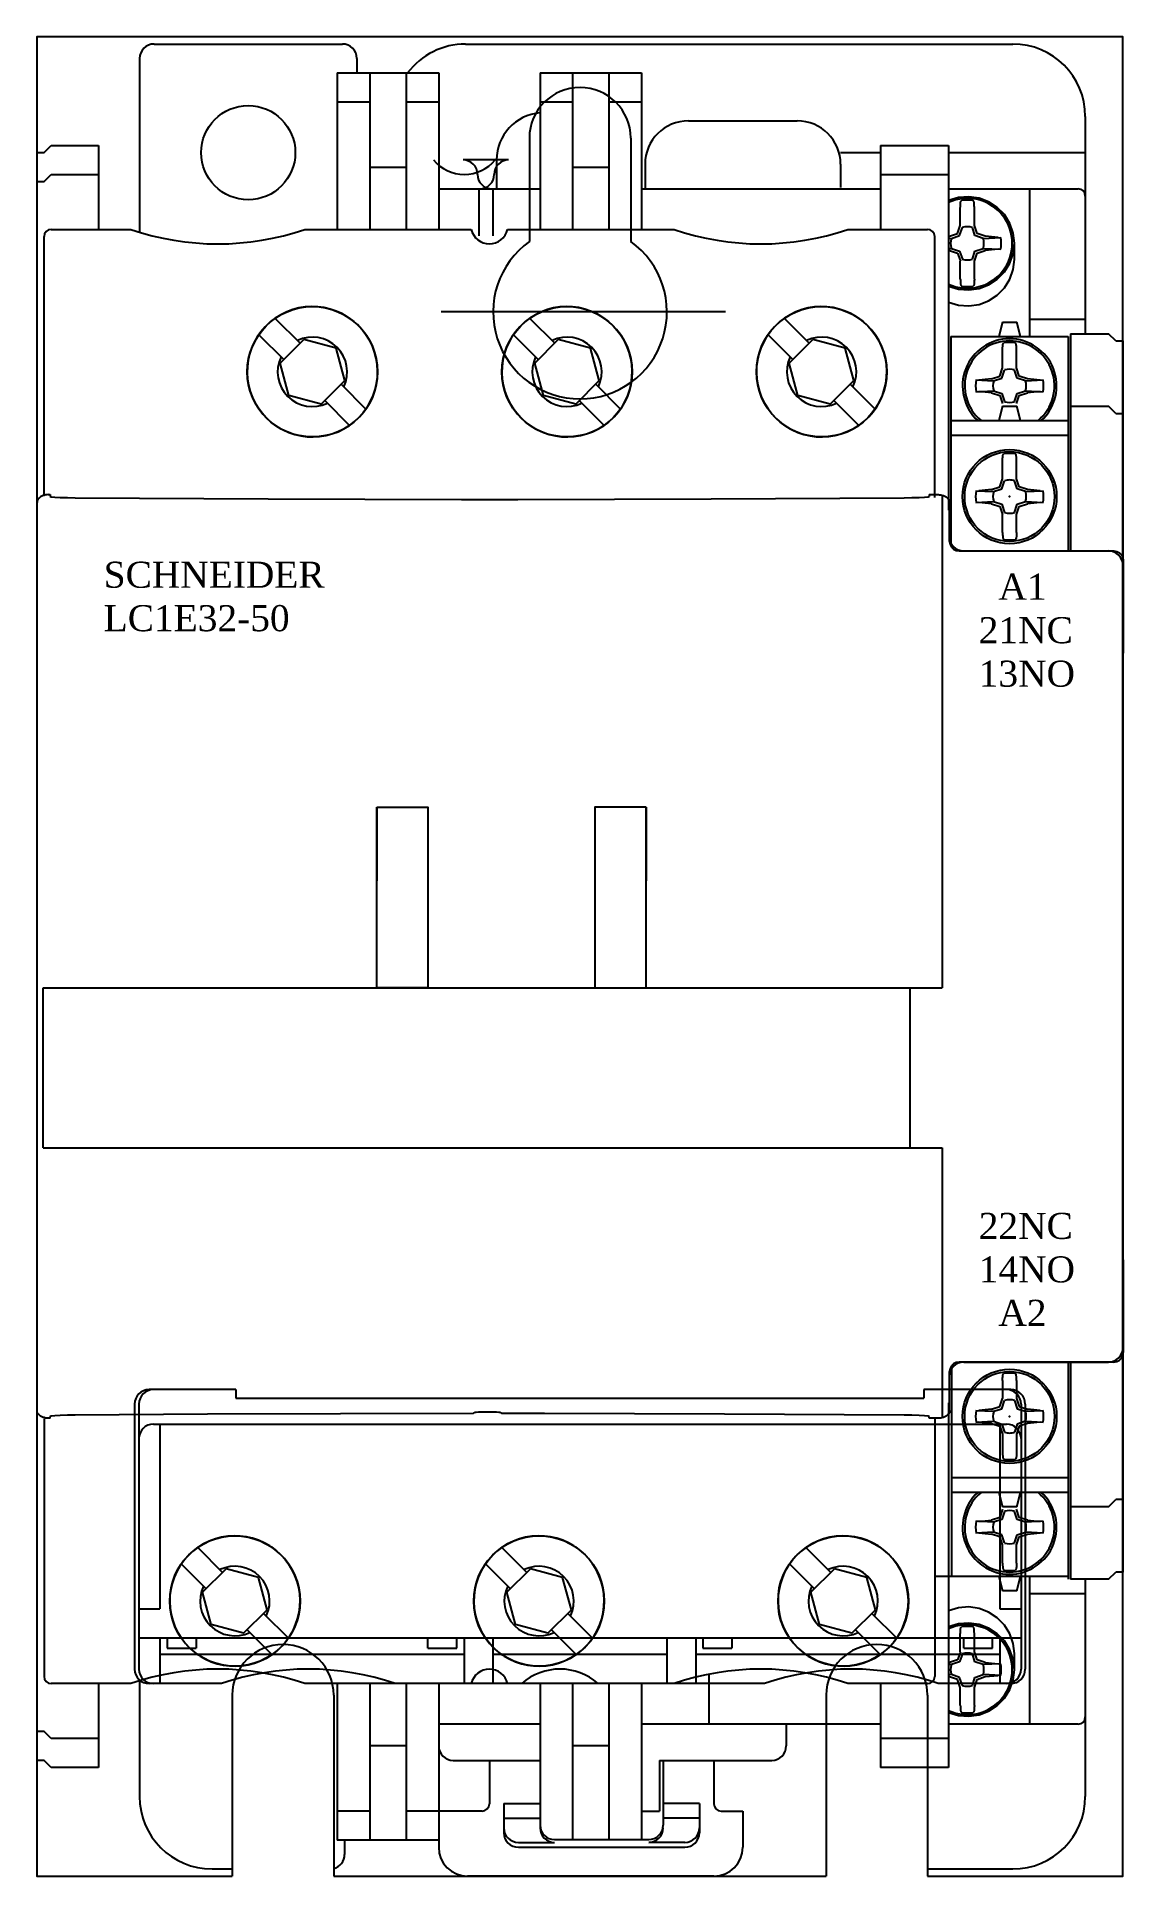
# Model space of a CAD drawing. Extents: x 0 to 75, y 0 to 127.
import ezdxf

# ---------------------------------------------------------------- set-up
doc = ezdxf.new("R2010")
doc.units = 0
doc.layers.add('1', color=3, linetype='CONTINUOUS')
doc.layers.add('ALPHA', color=255, linetype='CONTINUOUS')
doc.styles.add('arial', font='times.ttf', dxfattribs={"height": 21})

# ---------------------------------------------------------------- blocks, each defined once
blk = doc.blocks.new('WER WERTYWETY2 12')
at = {"color": 3, "linetype": 'ByBlock', "lineweight": -2}
for p, q in [((294861.91, 158218.94), (294861.91, 158211.81)), ((294868.91, 158218.94), (294868.91, 158211.81)), ((294875.45, 158206.94), (294855.83, 158206.94))]:
    blk.add_line(p, q, dxfattribs=at)
for centre, radius, start, end in [((294865.41, 158218.94), 3.5, 0, 180), ((294865.41, 158206.94), 6, 125.6853, 54.3147)]:
    blk.add_arc(centre, radius, start, end, dxfattribs=at)
blk = doc.blocks.new('WEQT T321 LC1D50A')
at = {"color": 3, "linetype": 'ByBlock', "lineweight": -2}
for p, q in [((294719.95, 158425.79), (294719.95, 158413.29)), ((294726.95, 158425.79), (294726.95, 158413.29)), ((294760.95, 158425.79), (294760.95, 158413.29)), ((294767.95, 158425.79), (294767.95, 158413.29))]:
    blk.add_line(p, q, dxfattribs=at)
at = {"color": 0, "linetype": 'ByBlock', "lineweight": -2}
for points in [[(294729.93, 158487.1), (294733.46, 158487.1), (294733.46, 158474.62), (294729.93, 158474.62)], [(294748.52, 158487.1), (294744.98, 158487.1), (294744.98, 158474.62), (294748.52, 158474.62)]]:
    blk.add_lwpolyline(points, close=True, dxfattribs=at)
at = {"color": 3, "linetype": 'ByBlock', "lineweight": -2}
for centre in [(294723.45, 158425.79), (294764.45, 158425.79)]:
    blk.add_arc(centre, 3.5, 0, 180, dxfattribs=at)
at = {"layer": '1'}
for p, q in [((294770.09, 158529.19), (294769.4, 158528.98)), ((294770.8, 158529.25), (294770.09, 158529.19)), ((294771.51, 158529.15), (294770.8, 158529.25)), ((294772.17, 158528.9), (294771.51, 158529.15)), ((294770.21, 158528.51), (294770.22, 158528.53)), ((294770.21, 158527.26), (294770.21, 158528.51)), ((294770.22, 158528.59), (294770.23, 158528.62)), ((294770.22, 158528.56), (294770.22, 158528.59)), ((294770.22, 158528.53), (294770.22, 158528.56)), ((294770.23, 158528.8), (294770.24, 158528.83)), ((294770.23, 158528.78), (294770.23, 158528.8)), ((294770.23, 158528.76), (294770.23, 158528.78)), ((294770.23, 158528.73), (294770.23, 158528.76)), ((294770.23, 158528.7), (294770.23, 158528.73)), ((294770.23, 158528.68), (294770.23, 158528.7)), ((294770.23, 158528.65), (294770.23, 158528.68)), ((294770.23, 158528.62), (294770.23, 158528.65)), ((294770.24, 158528.87), (294770.25, 158528.89)), ((294770.24, 158528.85), (294770.24, 158528.87)), ((294770.24, 158528.83), (294770.24, 158528.85)), ((294770.25, 158528.91), (294770.26, 158528.92)), ((294770.25, 158528.89), (294770.25, 158528.91)), ((294770.26, 158528.93), (294770.27, 158528.94)), ((294770.26, 158528.92), (294770.26, 158528.93)), ((294770.27, 158528.94), (294770.28, 158528.95)), ((294770.28, 158528.96), (294770.29, 158528.97)), ((294770.28, 158528.95), (294770.28, 158528.96)), ((294770.29, 158528.97), (294770.3, 158528.98)), ((294770.3, 158528.98), (294770.3, 158528.99)), ((294771.11, 158528.98), (294771.1, 158528.99)), ((294771.12, 158528.97), (294771.11, 158528.98)), ((294771.12, 158528.96), (294771.12, 158528.97)), ((294771.13, 158528.95), (294771.12, 158528.96)), ((294771.14, 158528.94), (294771.13, 158528.95)), ((294771.14, 158528.93), (294771.14, 158528.94)), ((294771.15, 158528.92), (294771.14, 158528.93)), ((294771.15, 158528.91), (294771.15, 158528.92)), ((294771.16, 158528.89), (294771.15, 158528.91)), ((294771.17, 158528.87), (294771.16, 158528.89)), ((294771.17, 158528.85), (294771.17, 158528.87)), ((294771.17, 158528.83), (294771.17, 158528.85)), ((294771.17, 158528.8), (294771.17, 158528.83)), ((294771.17, 158528.78), (294771.17, 158528.8)), ((294771.17, 158528.76), (294771.17, 158528.78)), ((294771.17, 158528.73), (294771.17, 158528.76)), ((294771.17, 158528.7), (294771.17, 158528.73)), ((294771.18, 158528.68), (294771.17, 158528.7)), ((294771.18, 158528.65), (294771.18, 158528.68)), ((294771.18, 158528.62), (294771.18, 158528.65)), ((294771.18, 158528.59), (294771.18, 158528.62)), ((294771.19, 158528.56), (294771.18, 158528.59)), ((294771.19, 158528.53), (294771.19, 158528.56)), ((294771.19, 158528.51), (294771.19, 158528.53)), ((294771.19, 158527.26), (294771.19, 158528.51)), ((294772.77, 158528.51), (294772.17, 158528.9)), ((294773.27, 158528.01), (294772.77, 158528.51)), ((294773.64, 158527.4), (294773.27, 158528.01)), ((294769.4, 158526.49), (294770.03, 158526.7)), ((294769.61, 158526.37), (294770.17, 158526.56)), ((294770.03, 158526.7), (294770.21, 158527.26)), ((294770.17, 158526.56), (294770.36, 158527.12)), ((294771.23, 158526.56), (294771.05, 158527.12)), ((294771.38, 158526.7), (294771.19, 158527.26)), ((294771.8, 158526.37), (294771.23, 158526.56)), ((294771.94, 158526.52), (294771.38, 158526.7)), ((294772.82, 158526.43), (294771.94, 158526.52)), ((294773.87, 158526.73), (294773.64, 158527.4)), ((294773.95, 158526.03), (294773.87, 158526.73)), ((294769.4, 158526.39), (294769.61, 158526.37)), ((294769.4, 158525.67), (294769.61, 158525.68)), ((294769.4, 158525.56), (294770.03, 158525.36)), ((294769.61, 158525.68), (294770.17, 158525.5)), ((294770.03, 158525.36), (294770.22, 158524.79)), ((294770.17, 158525.5), (294770.36, 158524.94)), ((294771.05, 158524.94), (294771.23, 158525.5)), ((294771.19, 158524.79), (294771.38, 158525.36)), ((294771.23, 158525.5), (294771.8, 158525.68)), ((294771.38, 158525.36), (294771.94, 158525.54)), ((294771.8, 158526.37), (294773.02, 158526.44)), ((294771.8, 158525.68), (294773.02, 158525.62)), ((294772.82, 158525.63), (294771.94, 158525.54)), ((294773.64, 158524.66), (294773.87, 158525.33)), ((294773.87, 158525.33), (294773.95, 158526.03)), ((294773.95, 158524.92), (294773.95, 158526.03)), ((294770.21, 158523.55), (294770.21, 158524.8)), ((294771.19, 158523.55), (294771.19, 158524.79)), ((294772.77, 158523.55), (294773.27, 158524.06)), ((294773.27, 158524.06), (294773.64, 158524.66)), ((294773.64, 158523.55), (294773.87, 158524.22)), ((294773.87, 158524.22), (294773.95, 158524.92)), ((294769.4, 158523.08), (294770.09, 158522.87)), ((294770.09, 158522.87), (294770.8, 158522.81)), ((294770.21, 158523.55), (294770.22, 158523.52)), ((294770.22, 158523.52), (294770.22, 158523.5)), ((294770.22, 158523.5), (294770.22, 158523.47)), ((294770.22, 158523.47), (294770.23, 158523.44)), ((294770.23, 158523.44), (294770.23, 158523.41)), ((294770.23, 158523.41), (294770.23, 158523.38)), ((294770.23, 158523.38), (294770.23, 158523.35)), ((294770.23, 158523.35), (294770.23, 158523.33)), ((294770.23, 158523.33), (294770.23, 158523.3)), ((294770.23, 158523.3), (294770.23, 158523.28)), ((294770.23, 158523.28), (294770.23, 158523.26)), ((294770.23, 158523.26), (294770.24, 158523.23)), ((294770.24, 158523.23), (294770.24, 158523.21)), ((294770.24, 158523.21), (294770.24, 158523.19)), ((294770.24, 158523.19), (294770.25, 158523.17)), ((294770.25, 158523.17), (294770.25, 158523.14)), ((294770.25, 158523.14), (294770.26, 158523.13)), ((294770.26, 158523.13), (294770.26, 158523.12)), ((294770.26, 158523.12), (294770.27, 158523.11)), ((294770.27, 158523.11), (294770.28, 158523.1)), ((294770.28, 158523.1), (294770.28, 158523.1)), ((294770.28, 158523.1), (294770.29, 158523.09)), ((294770.29, 158523.09), (294770.3, 158523.08)), ((294770.3, 158523.08), (294770.3, 158523.07)), ((294770.8, 158522.81), (294771.51, 158522.91)), ((294771.11, 158523.08), (294771.1, 158523.07)), ((294771.12, 158523.09), (294771.11, 158523.08)), ((294771.13, 158523.1), (294771.12, 158523.1)), ((294771.12, 158523.1), (294771.12, 158523.09)), ((294771.14, 158523.11), (294771.13, 158523.1)), ((294771.15, 158523.13), (294771.14, 158523.12)), ((294771.14, 158523.12), (294771.14, 158523.11)), ((294771.16, 158523.17), (294771.15, 158523.14)), ((294771.15, 158523.14), (294771.15, 158523.13)), ((294771.17, 158523.19), (294771.16, 158523.17)), ((294771.18, 158523.38), (294771.17, 158523.35)), ((294771.17, 158523.35), (294771.17, 158523.33)), ((294771.17, 158523.33), (294771.17, 158523.3)), ((294771.17, 158523.3), (294771.17, 158523.28)), ((294771.17, 158523.28), (294771.17, 158523.26)), ((294771.17, 158523.26), (294771.17, 158523.23)), ((294771.17, 158523.23), (294771.17, 158523.21)), ((294771.17, 158523.21), (294771.17, 158523.19)), ((294771.19, 158523.5), (294771.18, 158523.47)), ((294771.18, 158523.47), (294771.18, 158523.44)), ((294771.18, 158523.44), (294771.18, 158523.41)), ((294771.18, 158523.41), (294771.18, 158523.38)), ((294771.19, 158523.55), (294771.19, 158523.52)), ((294771.19, 158523.52), (294771.19, 158523.5)), ((294771.51, 158522.91), (294772.17, 158523.16)), ((294772.17, 158523.16), (294772.77, 158523.55)), ((294772.77, 158522.44), (294773.27, 158522.95)), ((294773.27, 158522.95), (294773.64, 158523.55)), ((294769.4, 158521.97), (294770.09, 158521.76)), ((294770.09, 158521.76), (294770.8, 158521.71)), ((294770.8, 158521.71), (294771.51, 158521.8)), ((294771.51, 158521.8), (294772.17, 158522.05)), ((294772.17, 158522.05), (294772.77, 158522.44)), ((294773.14, 158518.87), (294773.15, 158518.89)), ((294773.15, 158519.03), (294773.16, 158519.05)), ((294773.15, 158519.01), (294773.15, 158519.03)), ((294773.15, 158518.99), (294773.15, 158519.01)), ((294773.15, 158518.96), (294773.15, 158518.99)), ((294773.15, 158518.94), (294773.15, 158518.96)), ((294773.15, 158518.92), (294773.15, 158518.94)), ((294773.15, 158518.89), (294773.15, 158518.92)), ((294773.16, 158519.05), (294773.17, 158519.08)), ((294773.17, 158519.09), (294773.18, 158519.1)), ((294773.17, 158519.08), (294773.17, 158519.09)), ((294773.18, 158519.11), (294773.19, 158519.12)), ((294773.18, 158519.1), (294773.18, 158519.11)), ((294773.19, 158519.12), (294773.2, 158519.13)), ((294773.19, 158519.12), (294773.19, 158519.12)), ((294773.2, 158519.13), (294773.21, 158519.14)), ((294773.21, 158519.14), (294773.22, 158519.15)), ((294774.02, 158519.14), (294774.02, 158519.15)), ((294774.03, 158519.13), (294774.02, 158519.14)), ((294774.04, 158519.12), (294774.03, 158519.13)), ((294774.05, 158519.11), (294774.04, 158519.12)), ((294774.04, 158519.12), (294774.04, 158519.12)), ((294774.06, 158519.1), (294774.05, 158519.11)), ((294774.06, 158519.09), (294774.06, 158519.1)), ((294774.07, 158519.08), (294774.06, 158519.09)), ((294774.07, 158519.05), (294774.07, 158519.08)), ((294774.08, 158519.03), (294774.07, 158519.05)), ((294774.08, 158519.01), (294774.08, 158519.03)), ((294774.08, 158518.99), (294774.08, 158519.01)), ((294774.09, 158518.96), (294774.08, 158518.99)), ((294774.09, 158518.94), (294774.09, 158518.96)), ((294774.09, 158518.92), (294774.09, 158518.94)), ((294774.09, 158518.89), (294774.09, 158518.92)), ((294774.09, 158518.87), (294774.09, 158518.89)), ((294773.13, 158518.75), (294773.14, 158518.78)), ((294773.13, 158518.72), (294773.13, 158518.75)), ((294773.13, 158518.7), (294773.13, 158518.72)), ((294773.13, 158518.67), (294773.13, 158518.7)), ((294773.13, 158517.43), (294773.13, 158518.67)), ((294773.14, 158518.84), (294773.14, 158518.87)), ((294773.14, 158518.81), (294773.14, 158518.84)), ((294773.14, 158518.78), (294773.14, 158518.81)), ((294774.09, 158518.84), (294774.09, 158518.87)), ((294774.09, 158518.81), (294774.09, 158518.84)), ((294774.09, 158518.78), (294774.09, 158518.81)), ((294774.1, 158518.75), (294774.09, 158518.78)), ((294774.1, 158518.72), (294774.1, 158518.75)), ((294774.1, 158518.7), (294774.1, 158518.72)), ((294774.1, 158518.67), (294774.1, 158518.7)), ((294774.1, 158517.43), (294774.1, 158518.67)), ((294771.3, 158516.6), (294772.52, 158516.54)), ((294772.38, 158516.68), (294771.5, 158516.59)), ((294772.38, 158516.68), (294772.94, 158516.86)), ((294772.52, 158516.54), (294773.09, 158516.72)), ((294772.94, 158516.86), (294773.13, 158517.43)), ((294773.09, 158516.72), (294773.27, 158517.28)), ((294774.15, 158516.72), (294773.96, 158517.28)), ((294774.29, 158516.86), (294774.1, 158517.43)), ((294774.71, 158516.54), (294774.15, 158516.72)), ((294774.85, 158516.68), (294774.29, 158516.86)), ((294774.71, 158516.54), (294775.93, 158516.6)), ((294775.73, 158516.59), (294774.85, 158516.68)), ((294771.3, 158515.78), (294772.52, 158515.85)), ((294772.38, 158515.7), (294771.5, 158515.79)), ((294772.38, 158515.7), (294772.94, 158515.52)), ((294772.52, 158515.85), (294773.09, 158515.66)), ((294772.94, 158515.52), (294773.13, 158514.96)), ((294773.09, 158515.66), (294773.27, 158515.1)), ((294773.96, 158515.1), (294774.15, 158515.66)), ((294774.1, 158514.96), (294774.29, 158515.52)), ((294774.15, 158515.66), (294774.71, 158515.85)), ((294774.29, 158515.52), (294774.85, 158515.7)), ((294774.71, 158515.85), (294775.93, 158515.78)), ((294775.73, 158515.79), (294774.85, 158515.7)), ((294773.12, 158514.79), (294772.87, 158513.79)), ((294773.12, 158514.79), (294774.12, 158514.79)), ((294774.37, 158513.79), (294774.12, 158514.79)), ((294773.13, 158509.78), (294773.13, 158511.02)), ((294774.1, 158509.78), (294774.1, 158511.02)), ((294771.3, 158508.95), (294772.52, 158508.89)), ((294772.38, 158509.03), (294771.5, 158508.94)), ((294772.38, 158509.03), (294772.94, 158509.21)), ((294772.52, 158508.89), (294773.09, 158509.07)), ((294772.94, 158509.21), (294773.13, 158509.78)), ((294773.09, 158509.07), (294773.27, 158509.63)), ((294774.15, 158509.07), (294773.96, 158509.63)), ((294774.29, 158509.21), (294774.1, 158509.78)), ((294774.71, 158508.89), (294774.15, 158509.07)), ((294774.85, 158509.03), (294774.29, 158509.21)), ((294774.71, 158508.89), (294775.93, 158508.95)), ((294775.73, 158508.94), (294774.85, 158509.03)), ((294771.3, 158508.13), (294772.52, 158508.2)), ((294772.38, 158508.05), (294771.5, 158508.14)), ((294772.38, 158508.05), (294772.94, 158507.87)), ((294772.52, 158508.2), (294773.09, 158508.01)), ((294772.94, 158507.87), (294773.13, 158507.31)), ((294773.09, 158508.01), (294773.27, 158507.45)), ((294773.96, 158507.45), (294774.15, 158508.01)), ((294774.1, 158507.31), (294774.29, 158507.87)), ((294774.15, 158508.01), (294774.71, 158508.2)), ((294774.29, 158507.87), (294774.85, 158508.05)), ((294774.71, 158508.2), (294775.93, 158508.13)), ((294775.73, 158508.14), (294774.85, 158508.05)), ((294773.13, 158506.06), (294773.13, 158507.31)), ((294774.1, 158506.06), (294774.1, 158507.31)), ((294773.13, 158447.52), (294773.13, 158446.27)), ((294774.1, 158447.52), (294774.1, 158446.28)), ((294771.3, 158445.45), (294772.52, 158445.39)), ((294772.38, 158445.53), (294771.5, 158445.44)), ((294772.38, 158445.53), (294772.94, 158445.71)), ((294772.52, 158445.39), (294773.09, 158445.57)), ((294772.94, 158445.71), (294773.13, 158446.28)), ((294773.09, 158445.57), (294773.27, 158446.13)), ((294773.96, 158446.13), (294774.15, 158445.57)), ((294774.1, 158446.28), (294774.29, 158445.71)), ((294774.15, 158445.57), (294774.71, 158445.39)), ((294774.29, 158445.71), (294774.85, 158445.53)), ((294774.71, 158445.39), (294775.93, 158445.45)), ((294775.73, 158445.44), (294774.85, 158445.53)), ((294771.3, 158444.63), (294772.52, 158444.7)), ((294772.38, 158444.55), (294771.5, 158444.64)), ((294772.38, 158444.55), (294772.94, 158444.37)), ((294772.52, 158444.7), (294773.09, 158444.51)), ((294772.94, 158444.37), (294773.13, 158443.81)), ((294773.09, 158444.51), (294773.27, 158443.95)), ((294774.15, 158444.51), (294773.96, 158443.95)), ((294774.29, 158444.37), (294774.1, 158443.81)), ((294774.71, 158444.7), (294774.15, 158444.51)), ((294774.85, 158444.55), (294774.29, 158444.37)), ((294774.71, 158444.7), (294775.93, 158444.63)), ((294775.73, 158444.64), (294774.85, 158444.55)), ((294773.13, 158443.81), (294773.13, 158442.56)), ((294774.1, 158443.81), (294774.1, 158442.56)), ((294772.87, 158439.79), (294773.12, 158438.79)), ((294774.12, 158438.79), (294774.37, 158439.79)), ((294772.52, 158437.74), (294771.3, 158437.8)), ((294771.5, 158437.79), (294772.38, 158437.88)), ((294772.94, 158438.06), (294772.38, 158437.88)), ((294773.09, 158437.92), (294772.52, 158437.74)), ((294773.13, 158438.63), (294772.94, 158438.06)), ((294773.27, 158438.48), (294773.09, 158437.92)), ((294774.12, 158438.79), (294773.12, 158438.79)), ((294774.15, 158437.92), (294773.96, 158438.48)), ((294774.29, 158438.06), (294774.1, 158438.63)), ((294774.71, 158437.74), (294774.15, 158437.92)), ((294774.85, 158437.88), (294774.29, 158438.06)), ((294775.93, 158437.8), (294774.71, 158437.74)), ((294774.85, 158437.88), (294775.73, 158437.79)), ((294772.52, 158437.05), (294771.3, 158436.98)), ((294771.5, 158436.99), (294772.38, 158436.9)), ((294772.94, 158436.72), (294772.38, 158436.9)), ((294773.09, 158436.86), (294772.52, 158437.05)), ((294773.13, 158436.16), (294772.94, 158436.72)), ((294773.27, 158436.3), (294773.09, 158436.86)), ((294773.96, 158436.3), (294774.15, 158436.86)), ((294774.1, 158436.16), (294774.29, 158436.72)), ((294774.15, 158436.86), (294774.71, 158437.05)), ((294774.29, 158436.72), (294774.85, 158436.9)), ((294775.93, 158436.98), (294774.71, 158437.05)), ((294774.85, 158436.9), (294775.73, 158436.99)), ((294773.13, 158434.91), (294773.13, 158436.16)), ((294774.1, 158434.91), (294774.1, 158436.16)), ((294773.13, 158434.91), (294773.13, 158434.89)), ((294773.13, 158434.89), (294773.13, 158434.86)), ((294773.13, 158434.86), (294773.13, 158434.83)), ((294773.13, 158434.83), (294773.14, 158434.8)), ((294773.14, 158434.8), (294773.14, 158434.77)), ((294773.14, 158434.77), (294773.14, 158434.74)), ((294773.14, 158434.74), (294773.14, 158434.72)), ((294773.14, 158434.72), (294773.15, 158434.69)), ((294773.15, 158434.69), (294773.15, 158434.66)), ((294773.15, 158434.66), (294773.15, 158434.64)), ((294773.15, 158434.64), (294773.15, 158434.62)), ((294773.15, 158434.62), (294773.15, 158434.59)), ((294773.15, 158434.59), (294773.15, 158434.57)), ((294773.15, 158434.57), (294773.15, 158434.55)), ((294773.15, 158434.55), (294773.16, 158434.53)), ((294773.16, 158434.53), (294773.17, 158434.51)), ((294773.17, 158434.51), (294773.17, 158434.5)), ((294773.17, 158434.5), (294773.18, 158434.49)), ((294773.18, 158434.49), (294773.18, 158434.48)), ((294773.18, 158434.48), (294773.19, 158434.47)), ((294773.19, 158434.47), (294773.19, 158434.46)), ((294773.19, 158434.46), (294773.2, 158434.45)), ((294773.2, 158434.45), (294773.21, 158434.44)), ((294773.21, 158434.44), (294773.22, 158434.43)), ((294774.03, 158434.45), (294774.02, 158434.44)), ((294774.02, 158434.44), (294774.02, 158434.43)), ((294774.04, 158434.46), (294774.03, 158434.45)), ((294774.05, 158434.48), (294774.04, 158434.47)), ((294774.04, 158434.47), (294774.04, 158434.46)), ((294774.06, 158434.49), (294774.05, 158434.48)), ((294774.07, 158434.51), (294774.06, 158434.5)), ((294774.06, 158434.5), (294774.06, 158434.49)), ((294774.08, 158434.55), (294774.07, 158434.53)), ((294774.07, 158434.53), (294774.07, 158434.51)), ((294774.09, 158434.62), (294774.08, 158434.59)), ((294774.08, 158434.59), (294774.08, 158434.57)), ((294774.08, 158434.57), (294774.08, 158434.55)), ((294774.1, 158434.83), (294774.09, 158434.8)), ((294774.09, 158434.8), (294774.09, 158434.77)), ((294774.09, 158434.77), (294774.09, 158434.74)), ((294774.09, 158434.74), (294774.09, 158434.72)), ((294774.09, 158434.72), (294774.09, 158434.69)), ((294774.09, 158434.69), (294774.09, 158434.66)), ((294774.09, 158434.66), (294774.09, 158434.64)), ((294774.09, 158434.64), (294774.09, 158434.62)), ((294774.1, 158434.91), (294774.1, 158434.89)), ((294774.1, 158434.89), (294774.1, 158434.86)), ((294774.1, 158434.86), (294774.1, 158434.83)), ((294770.09, 158431.82), (294769.4, 158431.61)), ((294770.8, 158431.88), (294770.09, 158431.82)), ((294771.51, 158431.78), (294770.8, 158431.88)), ((294772.17, 158431.53), (294771.51, 158431.78)), ((294772.77, 158431.14), (294772.17, 158431.53)), ((294770.09, 158430.71), (294769.4, 158430.5)), ((294770.8, 158430.77), (294770.09, 158430.71)), ((294770.21, 158430.03), (294770.22, 158430.06)), ((294770.21, 158428.78), (294770.21, 158430.03)), ((294770.22, 158430.11), (294770.23, 158430.14)), ((294770.22, 158430.09), (294770.22, 158430.11)), ((294770.22, 158430.06), (294770.22, 158430.09)), ((294770.23, 158430.33), (294770.24, 158430.35)), ((294770.23, 158430.3), (294770.23, 158430.33)), ((294770.23, 158430.28), (294770.23, 158430.3)), ((294770.23, 158430.26), (294770.23, 158430.28)), ((294770.23, 158430.23), (294770.23, 158430.26)), ((294770.23, 158430.2), (294770.23, 158430.23)), ((294770.23, 158430.17), (294770.23, 158430.2)), ((294770.23, 158430.14), (294770.23, 158430.17)), ((294770.24, 158430.39), (294770.25, 158430.42)), ((294770.24, 158430.37), (294770.24, 158430.39)), ((294770.24, 158430.35), (294770.24, 158430.37)), ((294770.25, 158430.44), (294770.26, 158430.45)), ((294770.25, 158430.42), (294770.25, 158430.44)), ((294770.26, 158430.46), (294770.27, 158430.47)), ((294770.26, 158430.45), (294770.26, 158430.46)), ((294770.27, 158430.47), (294770.28, 158430.48)), ((294770.28, 158430.49), (294770.29, 158430.5)), ((294770.28, 158430.48), (294770.28, 158430.49)), ((294770.29, 158430.5), (294770.3, 158430.5)), ((294770.3, 158430.5), (294770.3, 158430.51)), ((294771.51, 158430.67), (294770.8, 158430.77)), ((294771.11, 158430.5), (294771.1, 158430.51)), ((294771.12, 158430.5), (294771.11, 158430.5)), ((294771.12, 158430.49), (294771.12, 158430.5)), ((294771.13, 158430.48), (294771.12, 158430.49)), ((294771.14, 158430.47), (294771.13, 158430.48)), ((294771.14, 158430.46), (294771.14, 158430.47)), ((294771.15, 158430.45), (294771.14, 158430.46)), ((294771.15, 158430.44), (294771.15, 158430.45)), ((294771.16, 158430.42), (294771.15, 158430.44)), ((294771.17, 158430.39), (294771.16, 158430.42)), ((294771.17, 158430.37), (294771.17, 158430.39)), ((294771.17, 158430.35), (294771.17, 158430.37)), ((294771.17, 158430.33), (294771.17, 158430.35)), ((294771.17, 158430.3), (294771.17, 158430.33)), ((294771.17, 158430.28), (294771.17, 158430.3)), ((294771.17, 158430.26), (294771.17, 158430.28)), ((294771.17, 158430.23), (294771.17, 158430.26)), ((294771.18, 158430.2), (294771.17, 158430.23)), ((294771.18, 158430.17), (294771.18, 158430.2)), ((294771.18, 158430.14), (294771.18, 158430.17)), ((294771.18, 158430.11), (294771.18, 158430.14)), ((294771.19, 158430.09), (294771.18, 158430.11)), ((294771.19, 158430.06), (294771.19, 158430.09)), ((294771.19, 158430.03), (294771.19, 158430.06)), ((294771.19, 158428.79), (294771.19, 158430.03)), ((294772.17, 158430.42), (294771.51, 158430.67)), ((294772.77, 158430.03), (294772.17, 158430.42)), ((294773.27, 158430.63), (294772.77, 158431.14)), ((294773.27, 158429.53), (294772.77, 158430.03)), ((294773.64, 158430.03), (294773.27, 158430.63)), ((294773.87, 158429.36), (294773.64, 158430.03)), ((294770.22, 158428.79), (294770.03, 158428.23)), ((294770.45, 158429.04), (294770.45, 158429.74)), ((294770.45, 158429.04), (294772.45, 158429.04)), ((294771.38, 158428.23), (294771.19, 158428.79)), ((294772.45, 158429.04), (294772.45, 158429.74)), ((294772.95, 158429.74), (294772.95, 158426.59)), ((294773.64, 158428.92), (294773.27, 158429.53)), ((294773.87, 158428.25), (294773.64, 158428.92)), ((294773.95, 158428.66), (294773.87, 158429.36)), ((294770.03, 158428.23), (294769.4, 158428.02)), ((294769.61, 158427.9), (294769.4, 158427.91)), ((294770.17, 158428.08), (294769.61, 158427.9)), ((294770.36, 158428.64), (294770.17, 158428.08)), ((294771.23, 158428.08), (294771.05, 158428.64)), ((294771.8, 158427.9), (294771.23, 158428.08)), ((294771.94, 158428.04), (294771.38, 158428.23)), ((294773.02, 158427.96), (294771.8, 158427.9)), ((294771.94, 158428.04), (294772.82, 158427.95)), ((294773.95, 158427.55), (294773.87, 158428.25)), ((294773.87, 158426.85), (294773.95, 158427.55)), ((294773.95, 158427.55), (294773.95, 158428.66)), ((294769.61, 158427.21), (294769.4, 158427.2)), ((294770.03, 158426.88), (294769.4, 158427.09)), ((294770.17, 158427.02), (294769.61, 158427.21)), ((294770.21, 158426.32), (294770.03, 158426.88)), ((294770.36, 158426.46), (294770.17, 158427.02)), ((294770.21, 158425.08), (294770.21, 158426.32)), ((294771.05, 158426.46), (294771.23, 158427.02)), ((294771.19, 158426.32), (294771.38, 158426.88)), ((294771.19, 158425.08), (294771.19, 158426.32)), ((294771.23, 158427.02), (294771.8, 158427.21)), ((294771.38, 158426.88), (294771.94, 158427.07)), ((294773.02, 158427.14), (294771.8, 158427.21)), ((294771.94, 158427.07), (294772.82, 158427.15)), ((294773.27, 158425.58), (294773.64, 158426.18)), ((294773.64, 158426.18), (294773.87, 158426.85)), ((294770.21, 158425.08), (294770.22, 158425.05)), ((294770.22, 158425.05), (294770.22, 158425.02)), ((294770.22, 158425.02), (294770.22, 158424.99)), ((294770.22, 158424.99), (294770.23, 158424.96)), ((294770.23, 158424.96), (294770.23, 158424.93)), ((294770.23, 158424.93), (294770.23, 158424.91)), ((294770.23, 158424.91), (294770.23, 158424.88)), ((294771.18, 158424.91), (294771.17, 158424.88)), ((294771.19, 158425.02), (294771.18, 158424.99)), ((294771.18, 158424.99), (294771.18, 158424.96)), ((294771.18, 158424.96), (294771.18, 158424.93)), ((294771.18, 158424.93), (294771.18, 158424.91)), ((294771.19, 158425.08), (294771.19, 158425.05)), ((294771.19, 158425.05), (294771.19, 158425.02)), ((294772.17, 158424.68), (294772.77, 158425.07)), ((294772.77, 158425.07), (294773.27, 158425.58)), ((294769.4, 158424.6), (294770.09, 158424.39)), ((294770.09, 158424.39), (294770.8, 158424.33)), ((294770.23, 158424.88), (294770.23, 158424.85)), ((294770.23, 158424.85), (294770.23, 158424.83)), ((294770.23, 158424.83), (294770.23, 158424.8)), ((294770.23, 158424.8), (294770.23, 158424.78)), ((294770.23, 158424.78), (294770.24, 158424.76)), ((294770.24, 158424.76), (294770.24, 158424.73)), ((294770.24, 158424.73), (294770.24, 158424.71)), ((294770.24, 158424.71), (294770.25, 158424.69)), ((294770.25, 158424.69), (294770.25, 158424.67)), ((294770.25, 158424.67), (294770.26, 158424.66)), ((294770.26, 158424.66), (294770.26, 158424.65)), ((294770.26, 158424.65), (294770.27, 158424.64)), ((294770.27, 158424.64), (294770.28, 158424.63)), ((294770.28, 158424.63), (294770.28, 158424.62)), ((294770.28, 158424.62), (294770.29, 158424.61)), ((294770.29, 158424.61), (294770.3, 158424.6)), ((294770.3, 158424.6), (294770.3, 158424.59)), ((294770.8, 158424.33), (294771.51, 158424.43)), ((294771.11, 158424.6), (294771.1, 158424.59)), ((294771.12, 158424.61), (294771.11, 158424.6)), ((294771.13, 158424.63), (294771.12, 158424.62)), ((294771.12, 158424.62), (294771.12, 158424.61)), ((294771.14, 158424.64), (294771.13, 158424.63)), ((294771.15, 158424.66), (294771.14, 158424.65)), ((294771.14, 158424.65), (294771.14, 158424.64)), ((294771.16, 158424.69), (294771.15, 158424.67)), ((294771.15, 158424.67), (294771.15, 158424.66)), ((294771.17, 158424.71), (294771.16, 158424.69)), ((294771.17, 158424.88), (294771.17, 158424.85)), ((294771.17, 158424.85), (294771.17, 158424.83)), ((294771.17, 158424.83), (294771.17, 158424.8)), ((294771.17, 158424.8), (294771.17, 158424.78)), ((294771.17, 158424.78), (294771.17, 158424.76)), ((294771.17, 158424.76), (294771.17, 158424.73)), ((294771.17, 158424.73), (294771.17, 158424.71)), ((294771.51, 158424.43), (294772.17, 158424.68))]:
    blk.add_line(p, q, dxfattribs=at)
for points in [[(294773.13, 158511.02), (294773.13, 158511.05), (294773.13, 158511.07), (294773.13, 158511.1), (294773.14, 158511.13), (294773.14, 158511.16), (294773.14, 158511.19), (294773.14, 158511.22), (294773.15, 158511.24), (294773.15, 158511.27), (294773.15, 158511.29), (294773.15, 158511.31), (294773.15, 158511.34), (294773.15, 158511.36), (294773.15, 158511.38), (294773.16, 158511.4), (294773.17, 158511.43), (294773.17, 158511.44), (294773.18, 158511.45), (294773.18, 158511.46), (294773.19, 158511.47), (294773.19, 158511.47), (294773.2, 158511.48), (294773.21, 158511.49), (294773.22, 158511.5)], [(294774.1, 158511.02), (294774.1, 158511.05), (294774.1, 158511.07), (294774.1, 158511.1), (294774.09, 158511.13), (294774.09, 158511.16), (294774.09, 158511.19), (294774.09, 158511.22), (294774.09, 158511.24), (294774.09, 158511.27), (294774.09, 158511.29), (294774.09, 158511.31), (294774.08, 158511.34), (294774.08, 158511.36), (294774.08, 158511.38), (294774.07, 158511.4), (294774.07, 158511.43), (294774.06, 158511.44), (294774.06, 158511.45), (294774.05, 158511.46), (294774.04, 158511.47), (294774.04, 158511.47), (294774.03, 158511.48), (294774.02, 158511.49), (294774.02, 158511.5)], [(294773.13, 158506.06), (294773.13, 158506.04), (294773.13, 158506.01), (294773.13, 158505.98), (294773.14, 158505.95), (294773.14, 158505.92), (294773.14, 158505.89), (294773.14, 158505.87), (294773.15, 158505.84), (294773.15, 158505.81), (294773.15, 158505.79), (294773.15, 158505.77), (294773.15, 158505.74), (294773.15, 158505.72), (294773.15, 158505.7), (294773.16, 158505.68), (294773.17, 158505.66), (294773.17, 158505.65), (294773.18, 158505.64), (294773.18, 158505.63), (294773.19, 158505.62), (294773.19, 158505.61), (294773.2, 158505.6), (294773.21, 158505.59), (294773.22, 158505.58)], [(294774.1, 158506.06), (294774.1, 158506.04), (294774.1, 158506.01), (294774.1, 158505.98), (294774.09, 158505.95), (294774.09, 158505.92), (294774.09, 158505.89), (294774.09, 158505.87), (294774.09, 158505.84), (294774.09, 158505.81), (294774.09, 158505.79), (294774.09, 158505.77), (294774.08, 158505.74), (294774.08, 158505.72), (294774.08, 158505.7), (294774.07, 158505.68), (294774.07, 158505.66), (294774.06, 158505.65), (294774.06, 158505.64), (294774.05, 158505.63), (294774.04, 158505.62), (294774.04, 158505.61), (294774.03, 158505.6), (294774.02, 158505.59), (294774.02, 158505.58)], [(294773.13, 158447.52), (294773.13, 158447.55), (294773.13, 158447.57), (294773.13, 158447.6), (294773.14, 158447.63), (294773.14, 158447.66), (294773.14, 158447.69), (294773.14, 158447.72), (294773.15, 158447.74), (294773.15, 158447.77), (294773.15, 158447.79), (294773.15, 158447.81), (294773.15, 158447.84), (294773.15, 158447.86), (294773.15, 158447.88), (294773.16, 158447.9), (294773.17, 158447.93), (294773.17, 158447.94), (294773.18, 158447.95), (294773.18, 158447.96), (294773.19, 158447.97), (294773.19, 158447.97), (294773.2, 158447.98), (294773.21, 158447.99), (294773.22, 158448)], [(294774.1, 158447.52), (294774.1, 158447.55), (294774.1, 158447.57), (294774.1, 158447.6), (294774.09, 158447.63), (294774.09, 158447.66), (294774.09, 158447.69), (294774.09, 158447.72), (294774.09, 158447.74), (294774.09, 158447.77), (294774.09, 158447.79), (294774.09, 158447.81), (294774.08, 158447.84), (294774.08, 158447.86), (294774.08, 158447.88), (294774.07, 158447.9), (294774.07, 158447.93), (294774.06, 158447.94), (294774.06, 158447.95), (294774.05, 158447.96), (294774.04, 158447.97), (294774.04, 158447.97), (294774.03, 158447.98), (294774.02, 158447.99), (294774.02, 158448)], [(294773.13, 158442.56), (294773.13, 158442.54), (294773.13, 158442.51), (294773.13, 158442.48), (294773.14, 158442.45), (294773.14, 158442.42), (294773.14, 158442.39), (294773.14, 158442.37), (294773.15, 158442.34), (294773.15, 158442.31), (294773.15, 158442.29), (294773.15, 158442.27), (294773.15, 158442.24), (294773.15, 158442.22), (294773.15, 158442.2), (294773.16, 158442.18), (294773.17, 158442.16), (294773.17, 158442.15), (294773.18, 158442.14), (294773.18, 158442.13), (294773.19, 158442.12), (294773.19, 158442.11), (294773.2, 158442.1), (294773.21, 158442.09), (294773.22, 158442.08)], [(294774.1, 158442.56), (294774.1, 158442.54), (294774.1, 158442.51), (294774.1, 158442.48), (294774.09, 158442.45), (294774.09, 158442.42), (294774.09, 158442.39), (294774.09, 158442.37), (294774.09, 158442.34), (294774.09, 158442.31), (294774.09, 158442.29), (294774.09, 158442.27), (294774.08, 158442.24), (294774.08, 158442.22), (294774.08, 158442.2), (294774.07, 158442.18), (294774.07, 158442.16), (294774.06, 158442.15), (294774.06, 158442.14), (294774.05, 158442.13), (294774.04, 158442.12), (294774.04, 158442.11), (294774.03, 158442.1), (294774.02, 158442.09), (294774.02, 158442.08)]]:
    blk.add_lwpolyline(points, dxfattribs=at)
for centre, radius in [((294773.62, 158508.54), 3.25), ((294773.62, 158508.54), 3.1), ((294773.62, 158445.04), 3.25), ((294773.62, 158445.04), 3.1)]:
    blk.add_circle(centre, radius, dxfattribs=at)
for centre, radius, start, end in [((294770.7, 158526.03), 3.1, 245.2076, 114.7924), ((294770.7, 158526.03), 2.99, 82.3023, 97.6977), ((294770.7, 158526.03), 1.15, 72.4637, 107.5363), ((294770.7, 158526.03), 1.15, 162.4636, 197.5362), ((294770.7, 158526.03), 1.15, 342.4637, 17.5363), ((294770.7, 158526.03), 2.35, 349.9757, 10.0245), ((294770.7, 158526.03), 1.15, 252.4637, 287.5363), ((294770.7, 158526.03), 2.99, 262.3023, 277.6978), ((294773.62, 158516.19), 3.25, 312.3996, 227.6004), ((294773.62, 158516.19), 3.1, 309.2681, 230.7319), ((294773.62, 158516.19), 2.99, 82.3023, 97.6977), ((294773.62, 158516.19), 2.35, 169.9755, 190.0243), ((294773.62, 158516.19), 1.15, 162.4636, 197.5362), ((294773.62, 158516.19), 1.15, 72.4637, 107.5363), ((294773.62, 158516.19), 1.15, 342.4637, 17.5363), ((294773.62, 158516.19), 2.35, 349.9757, 10.0245), ((294773.62, 158516.19), 1.15, 252.4637, 287.5363), ((294773.62, 158508.54), 2.99, 82.3023, 97.6977), ((294773.62, 158508.54), 2.35, 169.9755, 190.0243), ((294773.62, 158508.54), 1.15, 162.4636, 197.5362), ((294773.62, 158508.54), 1.15, 90, 107.5363), ((294773.62, 158508.54), 1.15, 72.4637, 90), ((294773.62, 158508.54), 1.15, 342.4637, 17.5363), ((294773.62, 158508.54), 2.35, 349.9757, 10.0245), ((294773.62, 158508.54), 1.15, 252.4637, 287.5363), ((294773.62, 158508.54), 2.99, 262.3023, 277.6978), ((294773.62, 158445.04), 2.99, 82.3022, 97.6977), ((294773.62, 158445.04), 2.35, 169.9757, 190.0245), ((294773.62, 158445.04), 1.15, 162.4638, 197.5364), ((294773.62, 158445.04), 1.15, 72.4637, 107.5363), ((294773.62, 158445.04), 1.15, 342.4637, 17.5363), ((294773.62, 158445.04), 2.35, 349.9755, 10.0243), ((294773.62, 158445.04), 1.15, 252.4637, 270), ((294773.41, 158443.5), 1, 360, 90), ((294773.62, 158445.04), 1.15, 270, 287.5363), ((294773.62, 158445.04), 2.99, 262.3023, 277.6977), ((294773.62, 158437.39), 3.25, 132.3996, 47.6004), ((294773.62, 158437.39), 3.1, 129.2681, 50.7319), ((294773.62, 158437.39), 2.35, 169.9757, 190.0245), ((294773.62, 158437.39), 1.15, 162.4638, 197.5363), ((294773.62, 158437.39), 1.15, 72.4637, 107.5363), ((294773.62, 158437.39), 1.15, 342.4637, 17.5362), ((294773.62, 158437.39), 2.35, 349.9755, 10.0243), ((294773.62, 158437.39), 1.15, 252.4637, 287.5363), ((294773.62, 158437.39), 2.99, 262.3023, 277.6978), ((294770.7, 158427.55), 3.1, 245.2076, 114.7924), ((294770.7, 158427.55), 2.99, 82.3023, 97.6977), ((294770.7, 158427.55), 1.15, 162.4638, 197.5363), ((294770.7, 158427.55), 1.15, 72.4637, 107.5363), ((294770.7, 158427.55), 1.15, 342.4637, 17.5362), ((294770.7, 158427.55), 2.35, 349.9755, 10.0243), ((294770.7, 158427.55), 1.15, 252.4637, 287.5363), ((294770.7, 158427.55), 2.99, 262.3023, 277.6978)]:
    blk.add_arc(centre, radius, start, end, dxfattribs=at)
for p in [(294773.62, 158508.54), (294773.62, 158445.04)]:
    blk.add_point(p, dxfattribs=at)
at = {"layer": 'ALPHA'}
for p, q in [((294714.55, 158539.79), (294727.55, 158539.79)), ((294736.05, 158539.79), (294773.85, 158539.79)), ((294713.55, 158538.79), (294713.55, 158526.8)), ((294728.55, 158538.79), (294728.55, 158537.79)), ((294727.2, 158537.79), (294727.2, 158526.99)), ((294727.2, 158537.79), (294734.2, 158537.79)), ((294729.45, 158537.79), (294729.45, 158526.99)), ((294731.95, 158537.79), (294731.95, 158526.99)), ((294734.2, 158537.79), (294734.2, 158526.99)), ((294741.2, 158537.79), (294741.2, 158526.99)), ((294741.2, 158537.79), (294748.2, 158537.79)), ((294743.45, 158537.79), (294743.45, 158526.99)), ((294745.95, 158537.79), (294745.95, 158526.99)), ((294748.2, 158537.79), (294748.2, 158526.99)), ((294727.2, 158535.79), (294729.45, 158535.79)), ((294731.95, 158535.79), (294734.2, 158535.79)), ((294741.2, 158535.79), (294743.45, 158535.79)), ((294745.95, 158535.79), (294748.2, 158535.79)), ((294751.45, 158534.49), (294758.95, 158534.49)), ((294778.85, 158534.79), (294778.85, 158519.79)), ((294706.45, 158532.29), (294706.45, 158421.29)), ((294706.45, 158532.29), (294706.95, 158532.29)), ((294706.95, 158532.29), (294707.45, 158532.79)), ((294707.45, 158532.79), (294710.7, 158532.79)), ((294710.7, 158532.79), (294710.7, 158526.99)), ((294739.03, 158531.79), (294735.88, 158531.79)), ((294738.2, 158531.79), (294738.2, 158529.79)), ((294761.95, 158532.29), (294764.7, 158532.29)), ((294764.7, 158532.79), (294764.7, 158526.99)), ((294764.7, 158532.79), (294769.4, 158532.79)), ((294769.4, 158532.79), (294769.4, 158507.6)), ((294769.4, 158532.29), (294778.85, 158532.29)), ((294706.95, 158530.29), (294707.45, 158530.79)), ((294707.45, 158530.79), (294710.7, 158530.79)), ((294729.45, 158531.29), (294731.95, 158531.29)), ((294743.45, 158531.29), (294745.95, 158531.29)), ((294748.45, 158531.49), (294748.45, 158529.79)), ((294761.95, 158531.49), (294761.95, 158529.89)), ((294764.7, 158530.79), (294769.4, 158530.79)), ((294706.45, 158530.29), (294706.95, 158530.29)), ((294734.2, 158529.79), (294741.2, 158529.79)), ((294737, 158526.55), (294737, 158529.79)), ((294737.95, 158529.79), (294737.95, 158526.55)), ((294748.2, 158529.79), (294764.7, 158529.79)), ((294769.4, 158529.79), (294778.35, 158529.79)), ((294775, 158529.79), (294775, 158519.59)), ((294707.45, 158526.99), (294712.95, 158526.99)), ((294724.95, 158526.99), (294736.45, 158526.99)), ((294738.95, 158526.99), (294750.45, 158526.99)), ((294762.45, 158526.99), (294767.95, 158526.99)), ((294706.95, 158508.71), (294706.95, 158526.49)), ((294768.45, 158508.47), (294768.45, 158526.49)), ((294722.92, 158520.85), (294724.63, 158519.13)), ((294740.49, 158520.85), (294742.21, 158519.13)), ((294758.07, 158520.85), (294759.79, 158519.13)), ((294773.12, 158520.59), (294772.87, 158519.59)), ((294773.12, 158520.59), (294774.12, 158520.59)), ((294774.37, 158519.59), (294774.12, 158520.59)), ((294775, 158520.79), (294778.85, 158520.79)), ((294721.79, 158519.72), (294723.5, 158518)), ((294723.25, 158517.75), (294724.88, 158519.39)), ((294727.12, 158518.79), (294724.88, 158519.39)), ((294739.36, 158519.72), (294741.08, 158518)), ((294740.83, 158517.75), (294742.46, 158519.39)), ((294744.69, 158518.79), (294742.46, 158519.39)), ((294756.94, 158519.72), (294758.66, 158518)), ((294758.41, 158517.75), (294760.04, 158519.39)), ((294762.27, 158518.79), (294760.04, 158519.39)), ((294769.57, 158519.59), (294777.67, 158519.59)), ((294769.57, 158519.59), (294769.57, 158505.33)), ((294777.67, 158519.59), (294777.67, 158504.79)), ((294777.83, 158519.79), (294777.83, 158504.79)), ((294777.83, 158519.79), (294780.45, 158519.79)), ((294780.95, 158519.29), (294780.45, 158519.79)), ((294780.95, 158519.29), (294781.45, 158519.29)), ((294781.45, 158519.29), (294781.45, 158434.29)), ((294723.85, 158515.52), (294723.25, 158517.75)), ((294727.71, 158516.56), (294727.12, 158518.79)), ((294741.43, 158515.52), (294740.83, 158517.75)), ((294745.29, 158516.56), (294744.69, 158518.79)), ((294759.01, 158515.52), (294758.41, 158517.75)), ((294762.87, 158516.56), (294762.27, 158518.79)), ((294726.08, 158514.92), (294727.71, 158516.56)), ((294743.66, 158514.92), (294745.29, 158516.56)), ((294761.24, 158514.92), (294762.87, 158516.56)), ((294726.08, 158514.92), (294723.85, 158515.52)), ((294726.33, 158515.18), (294728.05, 158513.46)), ((294727.46, 158516.31), (294729.18, 158514.59)), ((294743.66, 158514.92), (294741.43, 158515.52)), ((294743.91, 158515.18), (294745.63, 158513.46)), ((294745.04, 158516.31), (294746.76, 158514.59)), ((294761.24, 158514.92), (294759.01, 158515.52)), ((294761.49, 158515.18), (294763.2, 158513.46)), ((294762.62, 158516.31), (294764.34, 158514.59)), ((294777.83, 158514.79), (294780.45, 158514.79)), ((294780.95, 158514.29), (294780.45, 158514.79)), ((294780.95, 158514.29), (294781.45, 158514.29)), ((294769.57, 158513.79), (294777.64, 158513.79)), ((294769.59, 158512.79), (294777.64, 158512.79)), ((294706.48, 158508.24), (294706.47, 158508.19)), ((294706.47, 158508.19), (294706.47, 158508.14)), ((294706.47, 158502.75), (294706.47, 158508.14)), ((294706.49, 158508.29), (294706.48, 158508.24)), ((294706.52, 158508.34), (294706.49, 158508.29)), ((294706.55, 158508.38), (294706.52, 158508.34)), ((294706.59, 158508.42), (294706.55, 158508.38)), ((294706.63, 158508.45), (294706.59, 158508.42)), ((294706.67, 158508.49), (294706.63, 158508.45)), ((294706.71, 158508.52), (294706.67, 158508.49)), ((294706.75, 158508.54), (294706.71, 158508.52)), ((294706.8, 158508.57), (294706.75, 158508.54)), ((294706.85, 158508.59), (294706.8, 158508.57)), ((294706.9, 158508.61), (294706.85, 158508.59)), ((294706.95, 158508.63), (294706.9, 158508.61)), ((294707.01, 158508.65), (294706.95, 158508.63)), ((294707.08, 158508.66), (294707.01, 158508.65)), ((294707.15, 158508.67), (294707.08, 158508.66)), ((294707.23, 158508.68), (294707.15, 158508.67)), ((294707.23, 158508.68), (294707.37, 158508.68)), ((294707.37, 158508.68), (294707.37, 158508.56)), ((294707.37, 158508.56), (294707.45, 158508.53)), ((294707.45, 158508.53), (294707.69, 158508.5)), ((294707.69, 158508.5), (294708.07, 158508.48)), ((294708.07, 158508.48), (294708.56, 158508.47)), ((294708.56, 158508.47), (294709.11, 158508.46)), ((294709.11, 158508.46), (294722.42, 158508.38)), ((294722.42, 158508.38), (294735.78, 158508.35)), ((294735.78, 158508.35), (294739.66, 158508.35)), ((294739.66, 158508.35), (294753.02, 158508.38)), ((294753.02, 158508.38), (294766.33, 158508.46)), ((294766.33, 158508.46), (294766.88, 158508.47)), ((294766.88, 158508.47), (294767.37, 158508.48)), ((294767.37, 158508.48), (294767.74, 158508.5)), ((294767.74, 158508.5), (294767.99, 158508.53)), ((294767.99, 158508.53), (294768.07, 158508.56)), ((294768.07, 158508.68), (294768.07, 158508.56)), ((294768.07, 158508.68), (294768.71, 158508.68)), ((294768.71, 158508.68), (294768.79, 158508.67)), ((294768.79, 158508.67), (294768.87, 158508.66)), ((294768.87, 158508.66), (294768.94, 158508.65)), ((294768.94, 158508.65), (294768.99, 158508.63)), ((294768.97, 158508.64), (294768.97, 158474.62)), ((294768.99, 158508.63), (294769.05, 158508.61)), ((294769.05, 158508.61), (294769.1, 158508.59)), ((294769.1, 158508.59), (294769.15, 158508.57)), ((294769.15, 158508.57), (294769.19, 158508.54)), ((294769.19, 158508.54), (294769.24, 158508.52)), ((294769.24, 158508.52), (294769.28, 158508.49)), ((294769.28, 158508.49), (294769.32, 158508.45)), ((294769.32, 158508.45), (294769.36, 158508.42)), ((294769.36, 158508.42), (294769.4, 158508.38)), ((294769.4, 158508.38), (294769.43, 158508.34)), ((294769.43, 158508.34), (294769.46, 158508.29)), ((294769.46, 158508.29), (294769.47, 158508.24)), ((294769.47, 158508.24), (294769.48, 158508.19)), ((294769.48, 158508.19), (294769.48, 158508.14)), ((294769.48, 158505.44), (294769.48, 158508.14)), ((294769.45, 158507.29), (294769.45, 158505.79)), ((294769.48, 158505.44), (294769.51, 158505.24)), ((294769.51, 158505.24), (294769.6, 158505.06)), ((294769.6, 158505.06), (294769.74, 158504.91)), ((294769.74, 158504.91), (294769.93, 158504.82)), ((294769.93, 158504.82), (294770.13, 158504.79)), ((294770.13, 158504.79), (294780.82, 158504.79)), ((294770.45, 158504.79), (294780.45, 158504.79)), ((294780.82, 158504.79), (294781.02, 158504.76)), ((294781.02, 158504.76), (294781.2, 158504.67)), ((294781.2, 158504.67), (294781.35, 158504.52)), ((294781.35, 158504.52), (294781.44, 158504.34)), ((294781.44, 158504.34), (294781.47, 158504.14)), ((294781.47, 158504.14), (294781.45, 158491.29)), ((294706.48, 158491.29), (294706.47, 158502.75)), ((294706.48, 158462.29), (294706.48, 158491.29)), ((294781.45, 158491.29), (294781.45, 158462.29)), ((294729.93, 158487.1), (294729.93, 158482.02)), ((294748.52, 158487.1), (294748.52, 158482.02)), ((294706.88, 158474.62), (294768.97, 158474.62)), ((294706.88, 158463.59), (294706.88, 158474.62)), ((294766.73, 158474.62), (294766.73, 158463.59)), ((294706.88, 158463.59), (294768.97, 158463.59)), ((294768.97, 158463.59), (294768.97, 158444.94)), ((294706.47, 158450.83), (294706.48, 158462.29)), ((294781.45, 158462.29), (294781.47, 158449.44)), ((294706.47, 158445.44), (294706.47, 158450.83)), ((294781.2, 158448.91), (294781.35, 158449.06)), ((294781.35, 158449.06), (294781.44, 158449.24)), ((294781.44, 158449.24), (294781.47, 158449.44)), ((294769.45, 158447.79), (294769.45, 158446.29)), ((294769.51, 158448.34), (294769.48, 158448.14)), ((294769.48, 158445.44), (294769.48, 158448.14)), ((294769.6, 158448.52), (294769.51, 158448.34)), ((294769.74, 158448.67), (294769.6, 158448.52)), ((294769.62, 158448.34), (294769.62, 158433.99)), ((294769.93, 158448.76), (294769.74, 158448.67)), ((294770.13, 158448.79), (294769.93, 158448.76)), ((294780.82, 158448.79), (294770.13, 158448.79)), ((294770.45, 158448.79), (294780.45, 158448.79)), ((294777.67, 158448.79), (294777.67, 158433.79)), ((294777.83, 158448.79), (294777.83, 158433.79)), ((294780.82, 158448.79), (294781.02, 158448.82)), ((294781.02, 158448.82), (294781.2, 158448.91)), ((294720.2, 158446.89), (294714.2, 158446.89)), ((294720.2, 158446.89), (294720.2, 158446.29)), ((294773.7, 158446.89), (294767.7, 158446.89)), ((294767.7, 158446.89), (294767.7, 158446.29)), ((294706.47, 158445.39), (294706.47, 158445.44)), ((294706.48, 158445.34), (294706.47, 158445.39)), ((294706.49, 158445.29), (294706.48, 158445.34)), ((294706.52, 158445.24), (294706.49, 158445.29)), ((294706.55, 158445.2), (294706.52, 158445.24)), ((294713.2, 158445.89), (294713.2, 158427.59)), ((294713.5, 158445.89), (294713.5, 158427.59)), ((294720.2, 158446.29), (294767.7, 158446.29)), ((294736.59, 158445.24), (294727.41, 158445.22)), ((294736.59, 158445.24), (294736.72, 158445.32)), ((294736.59, 158445.24), (294736.59, 158445.24)), ((294736.72, 158445.32), (294736.79, 158445.33)), ((294736.79, 158445.33), (294736.95, 158445.35)), ((294736.95, 158445.35), (294737.16, 158445.35)), ((294737.16, 158445.35), (294737.43, 158445.36)), ((294737.43, 158445.36), (294737.71, 158445.36)), ((294737.71, 158445.36), (294737.97, 158445.35)), ((294737.97, 158445.35), (294738.19, 158445.35)), ((294738.19, 158445.35), (294738.35, 158445.33)), ((294738.35, 158445.33), (294738.42, 158445.32)), ((294738.42, 158445.32), (294738.55, 158445.24)), ((294741.51, 158445.23), (294738.55, 158445.24)), ((294753.94, 158445.19), (294741.51, 158445.23)), ((294769.4, 158445.98), (294769.4, 158420.79)), ((294769.43, 158445.24), (294769.4, 158445.2)), ((294769.46, 158445.29), (294769.43, 158445.24)), ((294769.47, 158445.34), (294769.46, 158445.29)), ((294769.48, 158445.39), (294769.47, 158445.34)), ((294769.48, 158445.44), (294769.48, 158445.39)), ((294774.41, 158445.89), (294774.41, 158427.59)), ((294774.7, 158445.89), (294774.7, 158427.59)), ((294706.59, 158445.16), (294706.55, 158445.2)), ((294706.63, 158445.13), (294706.59, 158445.16)), ((294706.67, 158445.09), (294706.63, 158445.13)), ((294706.71, 158445.06), (294706.67, 158445.09)), ((294706.75, 158445.04), (294706.71, 158445.06)), ((294706.8, 158445.01), (294706.75, 158445.04)), ((294706.85, 158444.99), (294706.8, 158445.01)), ((294706.9, 158444.97), (294706.85, 158444.99)), ((294706.95, 158444.95), (294706.9, 158444.97)), ((294707.01, 158444.93), (294706.95, 158444.95)), ((294706.95, 158444.87), (294706.95, 158427.09)), ((294707.08, 158444.92), (294707.01, 158444.93)), ((294707.15, 158444.91), (294707.08, 158444.92)), ((294707.23, 158444.91), (294707.15, 158444.91)), ((294707.37, 158444.91), (294707.23, 158444.91)), ((294707.45, 158445.05), (294707.37, 158445.02)), ((294707.37, 158444.91), (294707.37, 158445.02)), ((294707.69, 158445.08), (294707.45, 158445.05)), ((294708.07, 158445.1), (294707.69, 158445.08)), ((294708.56, 158445.12), (294708.07, 158445.1)), ((294709.11, 158445.13), (294708.56, 158445.12)), ((294718.24, 158445.18), (294709.11, 158445.13)), ((294714.5, 158444.5), (294773.41, 158444.5)), ((294714.95, 158444.5), (294714.95, 158431.74)), ((294727.41, 158445.22), (294718.24, 158445.18)), ((294766.33, 158445.13), (294753.94, 158445.19)), ((294766.88, 158445.12), (294766.33, 158445.13)), ((294767.37, 158445.1), (294766.88, 158445.12)), ((294767.74, 158445.08), (294767.37, 158445.1)), ((294767.99, 158445.05), (294767.74, 158445.08)), ((294768.07, 158445.02), (294767.99, 158445.05)), ((294768.07, 158444.91), (294768.07, 158445.02)), ((294768.71, 158444.91), (294768.07, 158444.91)), ((294768.45, 158444.88), (294768.45, 158427.09)), ((294768.79, 158444.91), (294768.71, 158444.91)), ((294768.87, 158444.92), (294768.79, 158444.91)), ((294768.94, 158444.93), (294768.87, 158444.92)), ((294768.99, 158444.95), (294768.94, 158444.93)), ((294769.05, 158444.97), (294768.99, 158444.95)), ((294769.1, 158444.99), (294769.05, 158444.97)), ((294769.15, 158445.01), (294769.1, 158444.99)), ((294769.19, 158445.04), (294769.15, 158445.01)), ((294769.24, 158445.06), (294769.19, 158445.04)), ((294769.28, 158445.09), (294769.24, 158445.06)), ((294769.32, 158445.13), (294769.28, 158445.09)), ((294769.36, 158445.16), (294769.32, 158445.13)), ((294769.4, 158445.2), (294769.36, 158445.16)), ((294772.95, 158444.5), (294772.95, 158431.74)), ((294777.64, 158440.79), (294769.59, 158440.79)), ((294777.64, 158439.79), (294769.57, 158439.79)), ((294780.45, 158438.79), (294780.95, 158439.29)), ((294781.45, 158439.29), (294780.95, 158439.29)), ((294780.45, 158438.79), (294777.83, 158438.79)), ((294717.56, 158435.99), (294719.28, 158434.27)), ((294738.56, 158435.99), (294740.28, 158434.27)), ((294759.56, 158435.99), (294761.28, 158434.27)), ((294716.43, 158434.86), (294718.15, 158433.14)), ((294717.9, 158432.89), (294719.53, 158434.52)), ((294721.76, 158433.92), (294719.53, 158434.52)), ((294722.36, 158431.69), (294721.76, 158433.92)), ((294737.43, 158434.86), (294739.15, 158433.14)), ((294738.9, 158432.89), (294740.53, 158434.52)), ((294742.76, 158433.92), (294740.53, 158434.52)), ((294743.36, 158431.69), (294742.76, 158433.92)), ((294758.43, 158434.86), (294760.15, 158433.14)), ((294759.9, 158432.89), (294761.53, 158434.52)), ((294763.76, 158433.92), (294761.53, 158434.52)), ((294764.36, 158431.69), (294763.76, 158433.92)), ((294777.67, 158433.99), (294768.45, 158433.99)), ((294772.87, 158433.99), (294773.12, 158432.99)), ((294774.12, 158432.99), (294774.37, 158433.99)), ((294775, 158433.99), (294775, 158423.79)), ((294780.45, 158433.79), (294777.83, 158433.79)), ((294778.85, 158433.79), (294778.85, 158418.79)), ((294780.45, 158433.79), (294780.95, 158434.29)), ((294781.45, 158434.29), (294780.95, 158434.29)), ((294718.5, 158430.66), (294717.9, 158432.89)), ((294739.5, 158430.66), (294738.9, 158432.89)), ((294760.5, 158430.66), (294759.9, 158432.89)), ((294774.12, 158432.99), (294773.12, 158432.99)), ((294778.85, 158432.79), (294775, 158432.79)), ((294713.5, 158431.74), (294714.95, 158431.74)), ((294720.73, 158430.06), (294722.36, 158431.69)), ((294722.11, 158431.44), (294723.83, 158429.73)), ((294741.73, 158430.06), (294743.36, 158431.69)), ((294743.11, 158431.44), (294744.83, 158429.73)), ((294762.73, 158430.06), (294764.36, 158431.69)), ((294764.11, 158431.44), (294765.83, 158429.73)), ((294772.95, 158431.74), (294774.41, 158431.74)), ((294720.73, 158430.06), (294718.5, 158430.66)), ((294720.98, 158430.31), (294722.69, 158428.59)), ((294741.73, 158430.06), (294739.5, 158430.66)), ((294741.98, 158430.31), (294743.69, 158428.59)), ((294762.73, 158430.06), (294760.5, 158430.66)), ((294762.98, 158430.31), (294764.69, 158428.59)), ((294713.5, 158429.74), (294774.41, 158429.74)), ((294714.95, 158429.74), (294714.95, 158426.59)), ((294715.45, 158429.74), (294715.45, 158429.04)), ((294715.45, 158429.04), (294717.45, 158429.04)), ((294717.45, 158429.74), (294717.45, 158429.04)), ((294733.45, 158429.04), (294733.45, 158429.74)), ((294733.45, 158429.04), (294735.45, 158429.04)), ((294735.45, 158429.04), (294735.45, 158429.74)), ((294735.95, 158429.74), (294735.95, 158426.59)), ((294737.95, 158429.74), (294737.95, 158426.59)), ((294749.95, 158429.74), (294749.95, 158426.59)), ((294751.95, 158429.74), (294751.95, 158426.59)), ((294752.45, 158429.74), (294752.45, 158429.04)), ((294752.45, 158429.04), (294754.45, 158429.04)), ((294754.45, 158429.74), (294754.45, 158429.04)), ((294735.95, 158428.59), (294714.95, 158428.59)), ((294749.95, 158428.59), (294737.95, 158428.59)), ((294772.95, 158428.59), (294751.95, 158428.59)), ((294712.95, 158426.59), (294707.45, 158426.59)), ((294710.7, 158426.59), (294710.7, 158420.79)), ((294713.55, 158426.79), (294713.55, 158418.79)), ((294719.2, 158426.59), (294714.2, 158426.59)), ((294739.93, 158426.59), (294724.95, 158426.59)), ((294727.2, 158426.59), (294727.2, 158415.79)), ((294729.45, 158426.59), (294729.45, 158415.79)), ((294731.95, 158426.59), (294731.95, 158415.79)), ((294734.2, 158426.59), (294734.2, 158415.79)), ((294756.7, 158426.59), (294738.95, 158426.59)), ((294741.2, 158426.59), (294741.2, 158416.62)), ((294743.45, 158426.59), (294743.45, 158415.79)), ((294745.95, 158426.59), (294745.95, 158415.79)), ((294748.2, 158426.59), (294748.2, 158415.79)), ((294752.85, 158427.24), (294752.85, 158423.79)), ((294767.95, 158426.59), (294762.45, 158426.59)), ((294764.7, 158426.59), (294764.7, 158420.79)), ((294773.7, 158426.59), (294768.7, 158426.59)), ((294741.2, 158423.79), (294734.2, 158423.79)), ((294764.7, 158423.79), (294748.2, 158423.79)), ((294758.2, 158423.79), (294758.2, 158422.29)), ((294778.35, 158423.79), (294769.4, 158423.79)), ((294706.95, 158423.29), (294706.45, 158423.29)), ((294707.45, 158422.79), (294706.95, 158423.29)), ((294710.7, 158422.79), (294707.45, 158422.79)), ((294769.4, 158422.79), (294764.7, 158422.79)), ((294706.95, 158421.29), (294706.45, 158421.29)), ((294707.45, 158420.79), (294706.95, 158421.29)), ((294731.95, 158422.29), (294729.45, 158422.29)), ((294735.2, 158421.29), (294741.2, 158421.29)), ((294737.7, 158421.29), (294737.7, 158418.29)), ((294745.95, 158422.29), (294743.45, 158422.29)), ((294749.45, 158421.29), (294757.2, 158421.29)), ((294749.45, 158421.29), (294749.45, 158417.79)), ((294749.7, 158421.29), (294749.7, 158416.82)), ((294753.2, 158421.29), (294753.2, 158418.29)), ((294710.7, 158420.79), (294707.45, 158420.79)), ((294769.4, 158420.79), (294764.7, 158420.79)), ((294729.45, 158417.79), (294727.2, 158417.79)), ((294734.2, 158417.79), (294731.95, 158417.79)), ((294737.2, 158417.79), (294734.2, 158417.79)), ((294734.2, 158417.79), (294734.2, 158415.29)), ((294738.7, 158418.3), (294741.2, 158418.3)), ((294738.7, 158418.3), (294738.7, 158416.29)), ((294738.7, 158417.29), (294741.2, 158417.29)), ((294748.2, 158417.79), (294749.45, 158417.79)), ((294752.2, 158418.3), (294749.7, 158418.3)), ((294752.2, 158417.29), (294749.7, 158417.29)), ((294752.2, 158418.3), (294752.2, 158416.29)), ((294753.7, 158417.79), (294755.2, 158417.79)), ((294755.2, 158417.79), (294755.2, 158415.29)), ((294734.2, 158415.79), (294727.2, 158415.79)), ((294727.7, 158415.79), (294727.7, 158414.79)), ((294739.7, 158415.62), (294742.2, 158415.62)), ((294739.7, 158415.29), (294751.2, 158415.29)), ((294742.2, 158415.82), (294748.7, 158415.82)), ((294751.2, 158415.62), (294748.7, 158415.62)), ((294718.55, 158413.79), (294719.95, 158413.79)), ((294767.95, 158413.79), (294773.85, 158413.79)), ((294753.2, 158413.29), (294736.2, 158413.29))]:
    blk.add_line(p, q, dxfattribs=at)
for points in [[(294767.95, 158413.29), (294781.45, 158413.29), (294781.45, 158540.29), (294706.45, 158540.29), (294706.45, 158413.29), (294719.95, 158413.29)], [(294726.95, 158413.29), (294760.95, 158413.29)]]:
    blk.add_lwpolyline(points, dxfattribs=at)
for centre, radius in [((294721.05, 158532.29), 3.25), ((294725.48, 158517.16), 4.5), ((294743.06, 158517.16), 4.5), ((294760.64, 158517.16), 4.5), ((294720.13, 158432.29), 4.5), ((294741.13, 158432.29), 4.5), ((294762.13, 158432.29), 4.5)]:
    blk.add_circle(centre, radius, dxfattribs=at)
for centre, radius, start, end in [((294714.55, 158538.79), 1, 90, 180), ((294727.55, 158538.79), 1, 0, 90), ((294736.05, 158534.79), 5, 90, 143.1299), ((294773.85, 158534.79), 5, 0, 90), ((294741.45, 158531.79), 3.25, 94.4093, 180), ((294751.45, 158531.49), 3, 90, 180), ((294758.95, 158531.49), 3, 0, 90), ((294735.97, 158533.57), 2.78, 219.8254, 320.1746), ((294735.88, 158530.79), 1, 0, 90), ((294739.03, 158530.79), 1, 90, 180), ((294737.88, 158530.79), 1, 180, 270), ((294737.03, 158530.79), 1, 270, 0), ((294778.35, 158529.29), 0.5, 0, 90), ((294707.45, 158526.49), 0.5, 90, 180), ((294718.95, 158544.49), 18.5, 251.0754, 288.9247), ((294737.7, 158527.27), 1.28, 192.6805, 347.3198), ((294756.45, 158544.49), 18.5, 251.0754, 288.9247), ((294767.95, 158526.49), 0.5, 0, 90), ((294725.48, 158517.16), 4.5, 304.7597, 124.7597), ((294743.06, 158517.16), 4.5, 304.7597, 124.7597), ((294760.64, 158517.16), 4.5, 304.7597, 124.7597), ((294725.48, 158517.16), 4.5, 124.7597, 304.7597), ((294743.06, 158517.16), 4.5, 124.7597, 304.7597), ((294760.64, 158517.16), 4.5, 124.7597, 304.7597), ((294725.48, 158517.16), 2.4, 45, 115.5288), ((294743.06, 158517.16), 2.4, 45, 115.5288), ((294760.64, 158517.16), 2.4, 45, 115.5288), ((294725.48, 158517.16), 2.4, 154.4712, 295.5288), ((294725.48, 158517.16), 2.4, 334.4712, 45), ((294743.06, 158517.16), 2.4, 154.4712, 295.5288), ((294743.06, 158517.16), 2.4, 334.4712, 45), ((294760.64, 158517.16), 2.4, 154.4712, 295.5288), ((294760.64, 158517.16), 2.4, 334.4712, 45), ((294770.45, 158505.79), 1, 180, 270), ((294780.45, 158503.79), 1, 0, 90), ((294780.45, 158449.79), 1, 270, 0), ((294770.45, 158447.79), 1, 90, 180), ((294714.2, 158445.89), 1, 90, 180), ((294714.5, 158445.89), 1, 90, 180), ((294773.41, 158445.89), 1, 360, 90), ((294773.7, 158445.89), 1, 360, 90), ((294714.5, 158443.5), 1, 90, 180), ((294720.13, 158432.29), 4.5, 304.7597, 124.7597), ((294741.13, 158432.29), 4.5, 304.7597, 124.7597), ((294762.13, 158432.29), 4.5, 304.7597, 124.7597), ((294720.13, 158432.29), 4.5, 124.7597, 304.7597), ((294741.13, 158432.29), 4.5, 124.7597, 304.7597), ((294762.13, 158432.29), 4.5, 124.7597, 304.7597), ((294720.13, 158432.29), 2.4, 45, 115.5288), ((294720.13, 158432.29), 2.4, 334.4712, 45), ((294741.13, 158432.29), 2.4, 45, 115.5288), ((294741.13, 158432.29), 2.4, 334.4712, 45), ((294762.13, 158432.29), 2.4, 45, 115.5288), ((294762.13, 158432.29), 2.4, 334.4712, 45), ((294720.13, 158432.29), 2.4, 154.4712, 295.5288), ((294741.13, 158432.29), 2.4, 154.4712, 295.5288), ((294762.13, 158432.29), 2.4, 154.4712, 295.5288), ((294718.95, 158409.09), 18.5, 71.0754, 108.9247), ((294714.2, 158427.59), 1, 180, 269.9999), ((294714.5, 158427.59), 1, 180, 270), ((294725.2, 158409.09), 18.5, 71.0754, 108.9247), ((294737.7, 158426.31), 1.28, 12.6805, 167.3198), ((294742.57, 158423.61), 3.98, 48.4637, 131.5364), ((294756.45, 158409.09), 18.5, 71.0754, 108.9247), ((294762.7, 158409.09), 18.5, 71.0754, 108.9247), ((294773.41, 158427.59), 1, 270, 360), ((294773.7, 158427.59), 1, 270, 360), ((294707.45, 158427.09), 0.5, 180, 270), ((294767.95, 158427.09), 0.5, 270, 0), ((294778.35, 158424.29), 0.5, 270, 0), ((294735.2, 158422.29), 1, 180, 270), ((294757.2, 158422.29), 1, 270, 0), ((294718.55, 158418.79), 5, 180, 270), ((294773.85, 158418.79), 5, 270, 0), ((294737.2, 158418.29), 0.5, 270, 0), ((294753.7, 158418.29), 0.5, 180, 270), ((294739.7, 158416.62), 1, 180, 270), ((294739.7, 158416.29), 1, 180, 270), ((294742.2, 158416.82), 1, 180, 270), ((294742.2, 158416.62), 1, 180, 270), ((294748.7, 158416.82), 1, 270, 0), ((294748.7, 158416.62), 1, 270, 360), ((294751.2, 158416.62), 1, 270, 360), ((294751.2, 158416.29), 1, 270, 0), ((294726.7, 158414.79), 1, 284.4775, 0), ((294736.2, 158415.29), 2, 180, 270), ((294753.2, 158415.29), 2, 270, 360)]:
    blk.add_arc(centre, radius, start, end, dxfattribs=at)
blk.add_point((294781.45, 158476.79), dxfattribs=at)
at = {"color": 0, "linetype": 'ByBlock', "lineweight": -2}
blk.add_blockref('WER WERTYWETY2 12', (-121.45, 314.35), dxfattribs=at)
at = {"layer": '1', "char_height": 1.8, "attachment_point": 1, "style": 'arial'}
for s, insert in [('SCHNEIDER\\PLC1E32-50', (294711.07, 158504.05)), ('  A1\\P21NC\\P13NO', (294771.49, 158503.22)), ('22NC\\P14NO\\P  A2', (294771.49, 158459.09))]:
    blk.add_mtext_dynamic_manual_height_columns(s, width=21.4415, gutter_width=450, heights=[0], dxfattribs=dict(at, insert=insert))

msp = doc.modelspace()

# ---------------------------------------------------------------- block references
msp.add_blockref('WEQT T321 LC1D50A', (-294706.45, -158413.29))

doc.saveas('drawing.dxf')
